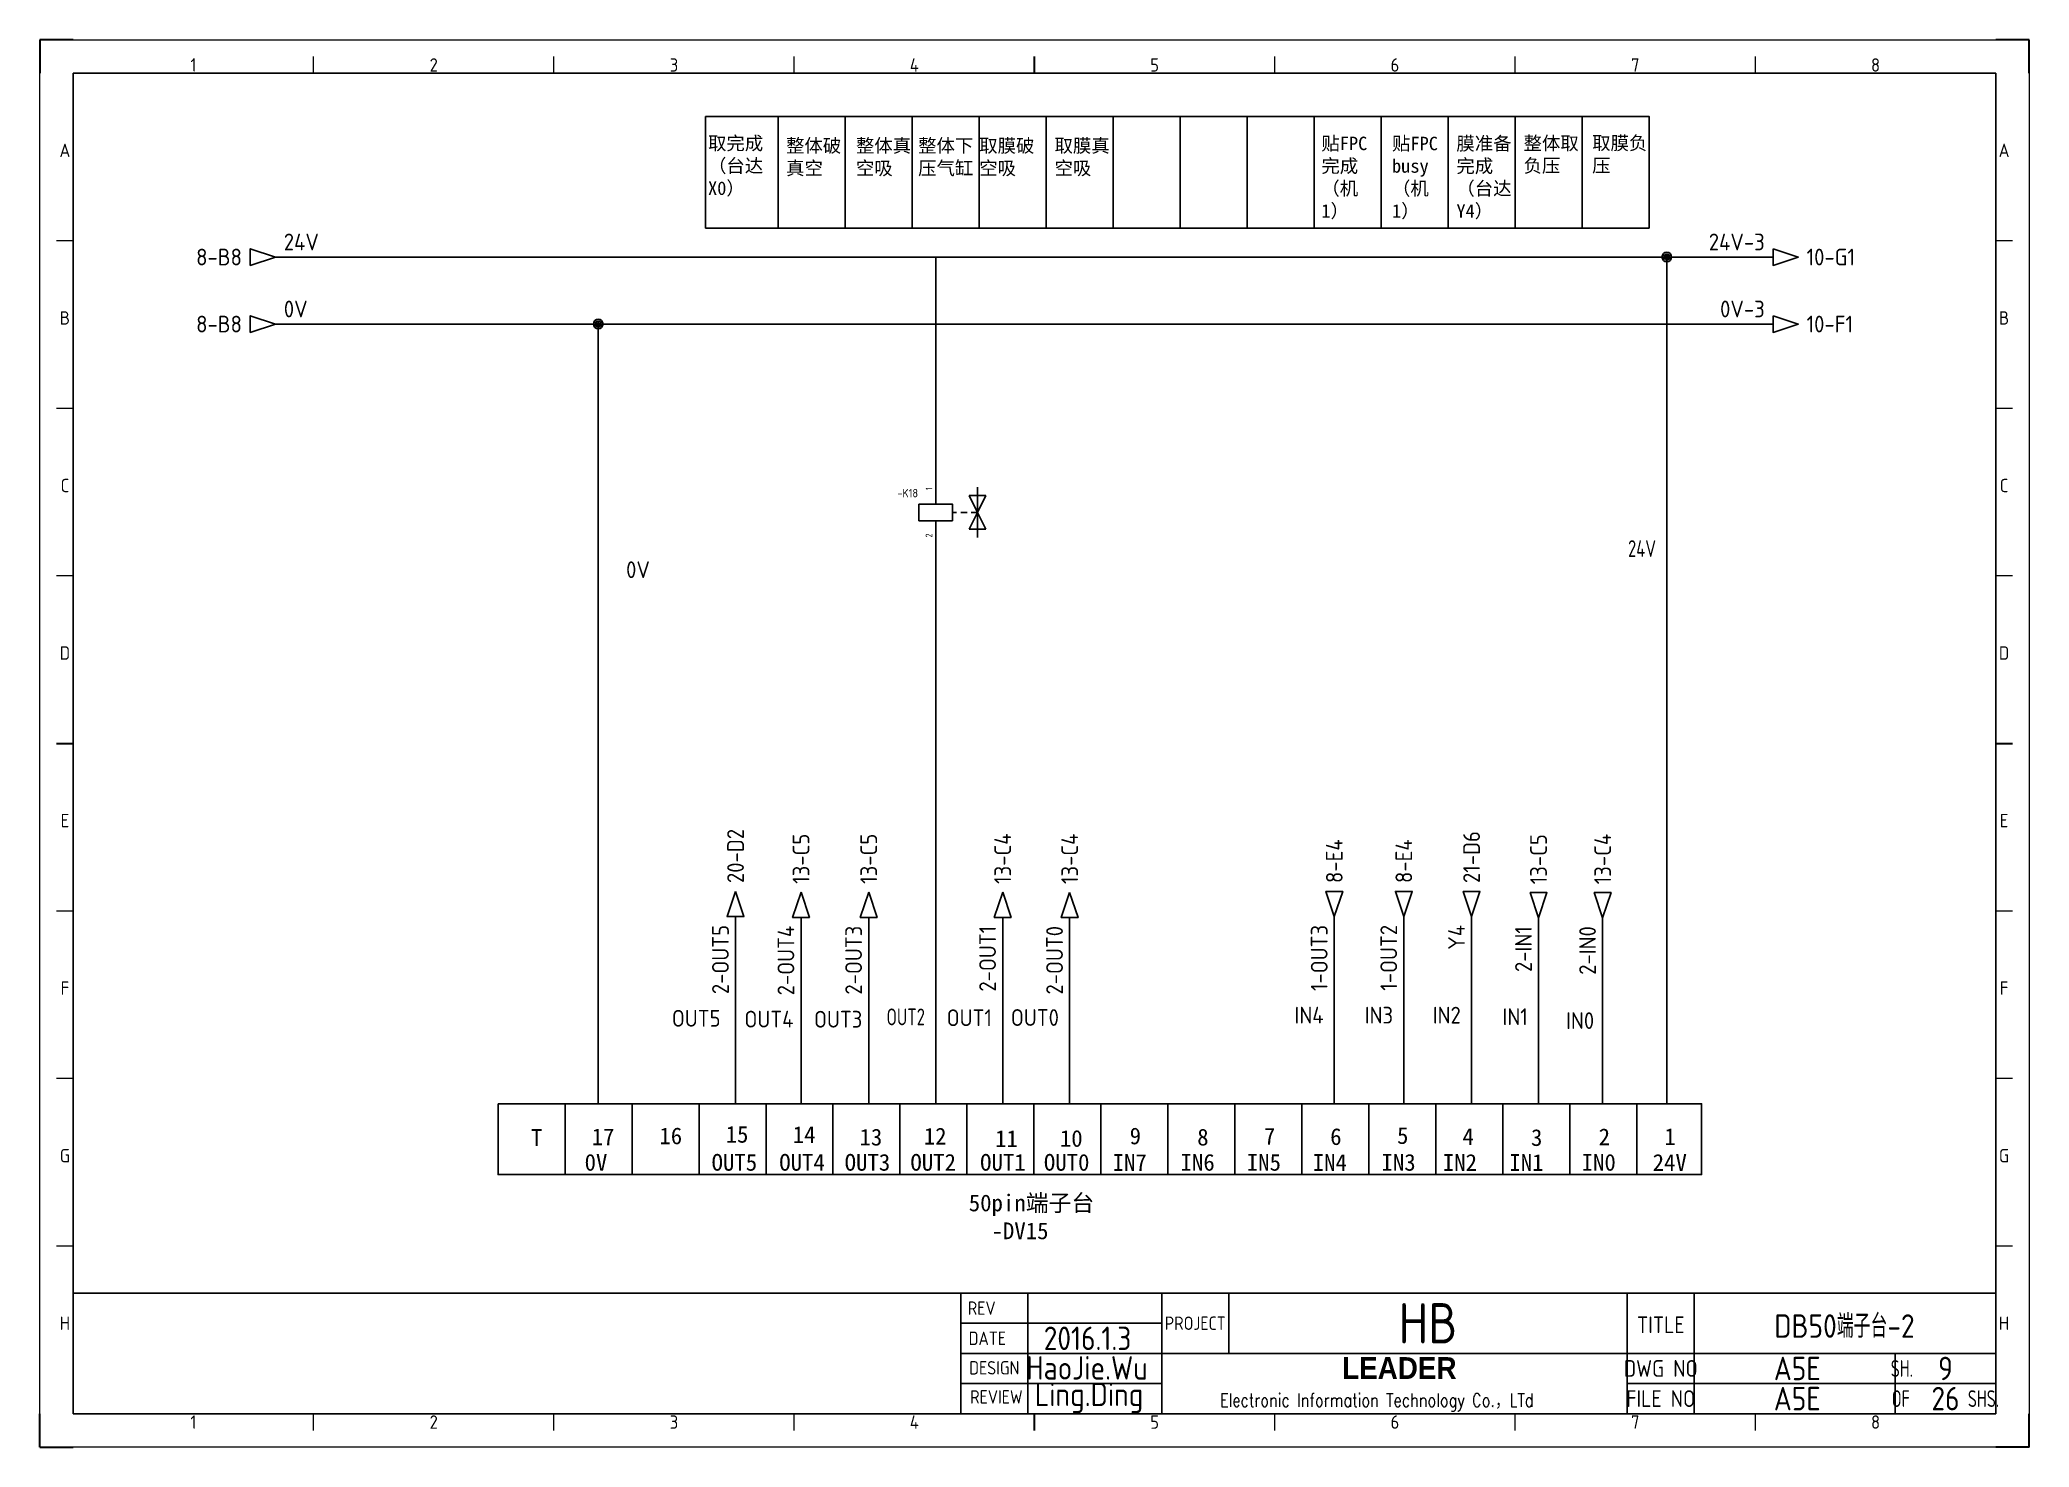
# Model space of a CAD drawing. Header units: millimetres. Extents: x -1699 to 15529, y -2130 to 61.
# Drawn here: x 3696 to 4290, y -2123 to -1703 of the extents above; entities that cross this region are included whole.
import ezdxf
from ezdxf.enums import TextEntityAlignment as Align

# ---------------------------------------------------------------- set-up
doc = ezdxf.new("R2010")
doc.units = ezdxf.units.MM
doc.header["$LTSCALE"] = 10
for name, color, linetype in [('AE_BOR', 1, 'Continuous'), ('SYMS', 7, 'Continuous'), ('TAGS', 51, 'Continuous'), ('TERMS', 123, 'Continuous'), ('WIRENO', 70, 'Continuous'), ('WIREREF', 61, 'Continuous'), ('WIREREF_DEST', 61, 'Continuous'), ('XREF', 7, 'Continuous'), ('YEL_14_THHN', 7, 'Continuous'), ('图框_标题栏属性', 1, 'Continuous'), ('图框_标题栏文字', 6, 'Continuous')]:
    doc.layers.add(name, color=color, linetype=linetype)
doc.styles.add('ACGBTS', font='ISOCP.SHX')
doc.styles.add('CCFS', font='', dxfattribs={"height": 0.7})
doc.styles.get("Standard").update_dxf_attribs({"font": 'simplex.shx', "width": 0.8, "height": 1.625, "bigfont": 'spec_bar.shx'})
doc.styles.add('sxj', font='', dxfattribs={"height": 5})
doc.styles.add('WD_IEC', font='ISOCP2.shx', dxfattribs={"height": 4, "bigfont": 'gbcbig.shx'})
doc.styles.add('工程字', font='gbenor.shx', dxfattribs={"bigfont": 'gbcbig.shx'})
doc.styles.get('CCFS').set_extended_font_data('SimSun')
doc.styles.get('sxj').set_extended_font_data('SimSun')

msp = doc.modelspace()

# ---------------------------------------------------------------- texts
for s, width, gutter_width, insert, char_height, attachment_point, style in [('T', 11.5414, 3.5, (3842.28, -2027.98), 4.99, 1, 'CCFS'), ('17', 11.5414, 3.5, (3860.41, -2027.77), 4.991, 1, 'CCFS'), ('16', 11.5414, 3.5, (3880.63, -2027.48), 4.991, 1, 'CCFS'), ('15', 11.5414, 3.5, (3900.42, -2027.02), 4.991, 1, 'CCFS'), ('14', 11.5414, 3.5, (3920.44, -2027.1), 4.991, 1, 'CCFS'), ('13', 11.5414, 3.5, (3940.38, -2027.86), 4.991, 1, 'CCFS'), ('12', 11.5414, 3.5, (3959.57, -2027.57), 4.991, 1, 'CCFS'), ('11', 11.5414, 3.5, (3980.86, -2028.31), 4.991, 1, 'CCFS'), ('10', 11.5414, 3.5, (4000.21, -2028.25), 4.991, 1, 'CCFS'), ('9', 11.5414, 3.5, (4021.05, -2027.51), 4.99, 1, 'CCFS'), ('8', 11.5414, 3.5, (4041.21, -2027.86), 4.99, 1, 'CCFS'), ('7', 11.5414, 3.5, (4061.13, -2027.57), 4.99, 1, 'CCFS'), ('6', 11.5414, 3.5, (4080.91, -2027.7), 4.99, 1, 'CCFS'), ('5', 11.5414, 3.5, (4100.88, -2027.39), 4.99, 1, 'CCFS'), ('4', 11.5414, 3.5, (4120.4, -2027.7), 4.99, 1, 'CCFS'), ('3', 11.5414, 3.5, (4140.87, -2027.99), 4.99, 1, 'CCFS'), ('2', 11.5414, 3.5, (4161.08, -2027.77), 4.99, 1, 'CCFS'), ('1', 11.5414, 3.5, (4180.69, -2027.69), 4.99, 1, 'CCFS'), ('0V', 11.5414, 3.5, (3858.29, -2037.92), 5, 4, 'CCFS'), ('OUT5', 11.5414, 3.5, (3896.21, -2037.92), 5, 4, 'CCFS'), ('OUT4', 11.5414, 3.5, (3916.42, -2037.92), 5, 4, 'CCFS'), ('OUT3', 11.5414, 3.5, (3935.94, -2037.92), 5, 4, 'CCFS'), ('OUT2', 11.5414, 3.5, (3955.57, -2037.92), 5, 4, 'CCFS'), ('OUT1', 11.5414, 3.5, (3976.38, -2037.92), 5, 4, 'CCFS'), ('OUT0', 11.5414, 3.5, (3995.43, -2037.92), 5, 4, 'CCFS'), ('IN7', 11.5414, 3.5, (4015.95, -2037.92), 5, 4, 'CCFS'), ('IN6', 11.5414, 3.5, (4036.23, -2037.92), 5, 4, 'CCFS'), ('IN5', 11.5414, 3.5, (4056.01, -2037.92), 5, 4, 'CCFS'), ('IN4', 11.5414, 3.5, (4075.69, -2037.92), 5, 4, 'CCFS'), ('IN3', 11.5414, 3.5, (4096.23, -2037.92), 5, 4, 'CCFS'), ('IN2', 11.5414, 3.5, (4114.55, -2037.92), 5, 4, 'CCFS'), ('IN1', 11.5414, 3.5, (4134.41, -2037.92), 5, 4, 'CCFS'), ('IN0', 11.5414, 3.5, (4155.99, -2037.92), 5, 4, 'CCFS'), ('24V', 11.5414, 3.5, (4177.2, -2037.92), 5, 4, 'CCFS'), ('50pin端子台\\P  -DV15', 47.4285, 25, (3973, -2047.49), 5, 1, 'sxj')]:
    msp.add_mtext_dynamic_manual_height_columns(s, width=width, gutter_width=gutter_width, heights=[0], dxfattribs=dict(insert=insert, char_height=char_height, attachment_point=attachment_point, style=style))
at = {"layer": 'SYMS', "attachment_point": 1, "style": 'CCFS'}
for s, width, heights, insert, char_height in [('\\P取完成（台达X0）', 17.3119, [28.12], (3895.15, -1725.03), 4.024), ('\\P整体破真空', 17.3119, [28.12], (3918.46, -1725.75), 4.024), ('\\P整体真空吸', 17.3119, [28.12], (3939.32, -1725.75), 4.024), ('\\P整体下压气缸', 17.3119, [28.12], (3957.89, -1725.75), 4.024), ('\\P取膜破空吸', 17.3119, [28.12], (3976.13, -1725.75), 4.024), ('\\P取膜真空吸', 17.3119, [28.12], (3998.61, -1725.75), 4.024), ('\\P贴FPC\\P完成（机1）', 17.3119, [28.12], (4078.28, -1725.09), 4.024), ('\\P贴FPC\\Pbusy\\P（机1）', 17.3119, [28.12], (4099.37, -1725.11), 4.024), ('\\P膜准备完成（台达Y4）', 18.7273, [33.95], (4118.6, -1725.11), 4.0235), ('\\P整体取负压', 17.3119, [28.12], (4138.66, -1725.01), 4.024), ('\\P取膜负压', 17.3119, [28.12], (4159.14, -1724.96), 4.024)]:
    msp.add_mtext_dynamic_manual_height_columns(s, width=width, gutter_width=0, heights=heights, dxfattribs=dict(at, insert=insert, char_height=char_height))

# ---------------------------------------------------------------- blocks, each defined once
blk = doc.blocks.new('Border')
for p, q in [((584, 410), (10, 410)), ((10, 410), (10, 10)), ((584, 10), (584, 410)), ((10, 10), (584, 10))]:
    blk.add_line(p, q)
at = {"layer": 'AE_BOR', "color": 1, "lineweight": 30}
for p, q in [((10, 420), (0, 420)), ((0, 420), (0, 410)), ((594, 420), (584, 420)), ((594, 410), (594, 420)), ((297, 410), (297, 415)), ((5, 210), (10, 210)), ((584, 210), (589, 210)), ((0, 0), (0, 10)), ((297, 5), (297, 10)), ((594, 0), (594, 10)), ((0, 0), (10, 0)), ((594, 0), (584, 0))]:
    blk.add_line(p, q, dxfattribs=at)
at = {"layer": 'AE_BOR', "color": 1, "lineweight": 15}
for p, q in [((0, 420), (594, 420)), ((0, 0), (0, 420)), ((594, 420), (594, 0)), ((81.75, 410), (81.75, 415)), ((153.5, 410), (153.5, 415)), ((225.25, 410), (225.25, 415)), ((368.75, 410), (368.75, 415)), ((440.5, 410), (440.5, 415)), ((512.25, 410), (512.25, 415)), ((10, 360), (5, 360)), ((589, 360), (584, 360)), ((10, 310), (5, 310)), ((589, 310), (584, 310)), ((10, 260), (5, 260)), ((589, 260), (584, 260)), ((10, 160), (5, 160)), ((589, 160), (584, 160)), ((10, 110), (5, 110)), ((589, 110), (584, 110)), ((10, 60), (5, 60)), ((589, 60), (584, 60)), ((81.75, 5), (81.75, 10)), ((153.5, 5), (153.5, 10)), ((225.25, 5), (225.25, 10)), ((368.75, 5), (368.75, 10)), ((440.5, 5), (440.5, 10)), ((512.25, 5), (512.25, 10)), ((594, 0), (0, 0))]:
    blk.add_line(p, q, dxfattribs=at)
at = {"layer": 'AE_BOR', "color": 1, "lineweight": 15, "style": 'ACGBTS'}
for s, p in [('1', (45.875, 412.5)), ('2', (117.625, 412.5)), ('3', (189.375, 412.5)), ('4', (261.125, 412.5)), ('5', (332.875, 412.5)), ('6', (404.625, 412.5)), ('7', (476.375, 412.5)), ('8', (548.125, 412.5)), ('A', (7.5, 387)), ('A', (586.5, 387)), ('B', (7.5, 337)), ('B', (586.5, 337)), ('C', (7.5, 287)), ('C', (586.5, 287)), ('D', (7.5, 237)), ('D', (586.5, 237)), ('E', (7.5, 187)), ('E', (586.5, 187)), ('F', (7.5, 137)), ('F', (586.5, 137)), ('G', (7.5, 87)), ('G', (586.5, 87)), ('H', (7.5, 37)), ('H', (586.5, 37)), ('1', (45.875, 7.5)), ('2', (117.625, 7.5)), ('3', (189.375, 7.5)), ('4', (261.125, 7.5)), ('5', (332.875, 7.5)), ('6', (404.625, 7.5)), ('7', (476.375, 7.5)), ('8', (548.125, 7.5))]:
    blk.add_text(s, height=4, dxfattribs=at).set_placement(p, align=Align.MIDDLE)
blk = doc.blocks.new('TITLE3')
for p, q in [((-309, 0), (-309, 36)), ((-289, 0), (-289, 36)), ((-249, 0), (-249, 36)), ((-249, 0), (-249, 36)), ((-249, 0), (-249, 36)), ((-229, 36), (-229, 27)), ((-110, 0), (-110, 36)), ((-90, 0), (-90, 36)), ((-309, 27), (-249, 27)), ((-229, 27), (-229, 18)), ((-309, 18), (-248.01, 18)), ((-249, 18), (0, 18)), ((-30, 0), (-30, 18)), ((-309, 9), (-249, 9)), ((-110, 9), (0, 9)), ((-289, 4.18), (-289, 4.18)), ((-289, 4.18), (-289, 4.18))]:
    blk.add_line(p, q)
blk.add_lwpolyline([(-309, 36), (-574, 36), (-574, 0), (-309, 0)], close=True)
blk.add_lwpolyline([(-309, 0), (0, 0), (0, 36), (-309, 36)])
at = {"insert": (-248.01, 16.87), "char_height": 5, "attachment_point": 1}
blk.add_mtext_dynamic_manual_height_columns('\\pi52.854;{\\fArial Black|b0|i0|c0|p34;\\H1.3x;LEADER\\Fsimplex,spec_bar|c134;\\H1.0769x; }\\P\\pi16.37;{\\H0.8x;Electronic Information Technology Co.\\fSimSun|b0|i0|c134|p2;，\\Fsimplex,spec_bar|c134;LTd}', width=138.0147, gutter_width=8.12, heights=[69.93], dxfattribs=at)
at = {"layer": '图框_标题栏属性', "style": '工程字'}
for tag, height, p in [('版本', 7, (-271.17, 31.5)), ('项目', 12, (-169.5, 27)), ('名称', 7, (-45.16, 26.53)), ('日期', 7, (-271.17, 22.5)), ('制图', 7, (-271.33, 13.69)), ('文件', 7, (-59.26, 13.5)), ('页数', 7, (-16.34, 13.5)), ('审核', 7, (-270.7, 4.72)), ('图号', 7, (-59.26, 4.5)), ('总数', 7, (-16.34, 4.5))]:
    blk.add_attdef(tag, text='', height=height, dxfattribs=at).set_placement(p, align=Align.MIDDLE)
at = {"layer": '图框_标题栏文字', "style": '工程字'}
for s, height, p in [('REV', 4, (-302.75, 31.5)), ('DATE', 4, (-301.08, 22.5)), ('PROJECT', 4, (-239, 27)), ('TITLE', 5, (-100, 26.53)), ('DESIGN', 4, (-299, 13.69)), ('DWG NO', 5, (-100, 13.5)), ('REVIEW', 4, (-298.37, 5.01)), ('FILE NO', 5, (-100, 4.5))]:
    blk.add_text(s, height=height, dxfattribs=at).set_placement(p, align=Align.MIDDLE_CENTER)
at = {"layer": '图框_标题栏文字', "style": '工程字', "width": 0.8}
for s, p in [('SH.            ', (-15, 13.5)), ('OF        SHS.', (-15, 4.5))]:
    blk.add_text(s, height=5, dxfattribs=at).set_placement(p, align=Align.MIDDLE_CENTER)
blk = doc.blocks.new('*U247')
blk.add_line((0, 10.56), (0, -10.56))
blk = doc.blocks.new('*U248')
at = {"color": 0, "linetype": 'ByBlock', "lineweight": -2, "transparency": 16777216}
for p in [(-340, 0), (-320, 0), (-300, 0), (-280, 0), (-260, 0), (-240, 0), (-220, 0), (-200, 0), (-180, 0), (-160, 0), (-140, 0), (-120, 0), (-100, 0), (-80, 0), (-60, 0), (-40, 0), (-20, 0), (0, 0)]:
    blk.add_blockref('*U247', p, dxfattribs=at)
blk = doc.blocks.new('WDDOT')
for radius in [0.72, 0.449, 0.223]:
    blk.add_circle((0, 0), radius)
blk = doc.blocks.new('HA1D3')
blk.add_lwpolyline([(0, 0), (-3.75, -1.25), (-3.75, 1.25)], close=True)
at = {"style": 'WD_IEC'}
for tag, p, height, flags in [('WIRENO', (1.25, 1), 2.5, 8), ('X1TERM01', (0, 0), 0.32, 1)]:
    blk.add_attdef(tag, p, '', height=height, dxfattribs=dict(at, flags=flags))
blk.add_attdef('XREF', text='', height=2.5, dxfattribs=at).set_placement((-5, 0), align=Align.MIDDLE_RIGHT)
at = {"style": 'WD_IEC', "flags": 1}
blk.add_attdef('SIGCODE', text='', height=1, dxfattribs=at).set_placement((-2.5, 1.8), align=Align.RIGHT)
at = {"style": 'WD_IEC'}
blk.add_attdef('DESC1', text='', height=2.5, dxfattribs=at).set_placement((1.25, -1), align=Align.TOP_LEFT)
blk = doc.blocks.new('WD_WNH')
at = {"linetype": 'Continuous', "style": 'WD_IEC', "width": 0.8}
blk.add_attdef('WIRENO', text='', height=2.5, dxfattribs=at).set_placement((0, 0.75), align=Align.CENTER)
at = {"style": 'WD_IEC', "flags": 1}
for tag, p in [('W08USER', (0, 0.375)), ('W04USER', (0, 0.875)), ('W05USER', (0, 0.75)), ('W09USER', (0, 0.25)), ('W03USER', (0, 1)), ('W06USER', (0, 0.625)), ('W07USER', (0, 0.5)), ('W02USER', (0, 1.125)), ('W01USER', (0, 1.25)), ('W10USER', (0, 0.125))]:
    blk.add_attdef(tag, text='', height=0.08, dxfattribs=at).set_placement(p, align=Align.CENTER)
blk = doc.blocks.new('HA1S1')
blk.add_lwpolyline([(0, 1.25), (3.75, 0), (0, -1.25)], close=True)
at = {"style": 'WD_IEC'}
for tag, height, flags, p in [('WIRENO', 2.5, 8, (-1.25, 1)), ('SIGCODE', 1, 1, (5, 1.8))]:
    blk.add_attdef(tag, text='', height=height, dxfattribs=dict(at, flags=flags)).set_placement(p, align=Align.RIGHT)
at = {"style": 'WD_IEC', "flags": 1}
blk.add_attdef('X4TERM01', (0, 0), '', height=0.32, dxfattribs=at)
at = {"style": 'WD_IEC'}
blk.add_attdef('XREF', text='', height=2.5, dxfattribs=at).set_placement((5, 0), align=Align.MIDDLE_LEFT)
blk.add_attdef('DESC1', text='', height=2.5, dxfattribs=at).set_placement((-1.25, -1), align=Align.TOP_RIGHT)
blk = doc.blocks.new('WD_WNV')
at = {"linetype": 'Continuous', "style": 'WD_IEC', "width": 0.8}
blk.add_attdef('WIRENO', text='', height=2.5, dxfattribs=at).set_placement((-1.6, 0), align=Align.MIDDLE_RIGHT)
at = {"style": 'WD_IEC', "flags": 1}
for tag, p in [('W08USER', (-1, 0.375)), ('W04USER', (-1, 0.875)), ('W05USER', (-1, 0.75)), ('W09USER', (-1, 0.25)), ('W03USER', (-1, 1)), ('W06USER', (-1, 0.625)), ('W07USER', (-1, 0.5)), ('W02USER', (-1, 1.125)), ('W01USER', (-1, 1.25)), ('W10USER', (-1, 0.125))]:
    blk.add_attdef(tag, text='', height=0.08, dxfattribs=at).set_placement(p, align=Align.CENTER)
blk = doc.blocks.new('HA1D2')
blk.add_lwpolyline([(0, 0), (-1.25, 3.75), (1.25, 3.75)], close=True)
at = {"style": 'WD_IEC'}
blk.add_attdef('XREF', text='', height=2.5, rotation=90, dxfattribs=at).set_placement((0, 5), align=Align.MIDDLE_LEFT)
at = {"style": 'WD_IEC', "flags": 1}
blk.add_attdef('SIGCODE', text='', height=1, dxfattribs=at).set_placement((-2.5, 1.8), align=Align.RIGHT)
blk.add_attdef('X8TERM01', (0, 0), '', height=0.32, dxfattribs=at)
at = {"style": 'WD_IEC', "flags": 8}
blk.add_attdef('WIRENO', text='', height=2.5, rotation=90, dxfattribs=at).set_placement((-1, -1.25), align=Align.RIGHT)
at = {"style": 'WD_IEC'}
blk.add_attdef('DESC1', text='', height=2.5, rotation=90, dxfattribs=at).set_placement((1, -1.25), align=Align.TOP_RIGHT)
blk = doc.blocks.new('HA1S2')
blk.add_lwpolyline([(0, 3.75), (1.25, 0), (-1.25, 0)], close=True)
at = {"style": 'WD_IEC'}
blk.add_attdef('XREF', text='', height=2.5, rotation=90, dxfattribs=at).set_placement((0, 5), align=Align.MIDDLE_LEFT)
at = {"style": 'WD_IEC', "flags": 1}
blk.add_attdef('SIGCODE', text='', height=1, dxfattribs=at).set_placement((-2.5, 1.8), align=Align.RIGHT)
blk.add_attdef('X8TERM01', (0, 0), '', height=0.32, dxfattribs=at)
at = {"style": 'WD_IEC', "flags": 8}
blk.add_attdef('WIRENO', text='', height=2.5, rotation=90, dxfattribs=at).set_placement((-1, -1.25), align=Align.RIGHT)
at = {"style": 'WD_IEC'}
blk.add_attdef('DESC1', text='', height=2.5, rotation=90, dxfattribs=at).set_placement((1, -1.25), align=Align.TOP_RIGHT)
blk = doc.blocks.new('VSV1')
for p, q in [((0, 2.5), (0, 7.5)), ((12.5, 7.5), (12.5, -7.5)), ((6.25, 0), (5, 0)), ((9.38, 0), (7.5, 0)), ((12.5, 0), (10, 5)), ((10, 5), (15, 5)), ((12.5, 0), (10, -5)), ((12.5, 0), (10.62, 0)), ((15, 5), (12.5, 0)), ((15, -5), (12.5, 0)), ((0, -2.5), (0, -7.5)), ((10, -5), (15, -5))]:
    blk.add_line(p, q)
blk.add_lwpolyline([(-5, 2.5), (-5, -2.5), (5, -2.5), (5, 2.5)], close=True)
at = {"style": 'WD_IEC'}
for tag, p in [('INST', (-5.25, 11.5)), ('TAG1', (-5.25, 4.5)), ('LOC', (-5.25, 8)), ('DESC1', (-5.25, -6.85)), ('DESC3', (-5.25, -13.85)), ('DESC2', (-5.25, -10.35))]:
    blk.add_attdef(tag, text='', height=2.5, dxfattribs=at).set_placement(p, align=Align.RIGHT)
blk.add_attdef('TERM01', text='', height=2, rotation=90, dxfattribs=at).set_placement((-1, 7.5), align=Align.RIGHT)
at = {"style": 'WD_IEC', "flags": 1}
for tag, p, height in [('X2TERM01', (0, 7.5), 0.32), ('X4LINK', (-5, 0), 0.32), ('X1LINK', (12.5, 0), 0.32), ('ASSYCODE', (1, -4), 1), ('FAMILY', (1, -5.5), 1), ('X8TERM02', (0, -7.5), 0.32), ('CATDESC', (1, -7), 1)]:
    blk.add_attdef(tag, p, '', height=height, dxfattribs=at)
at = {"style": 'WD_IEC', "flags": 9}
for tag, p in [('MFG', (-6, 1)), ('CAT', (-6, -1.5))]:
    blk.add_attdef(tag, text='', height=1.5, dxfattribs=at).set_placement(p, align=Align.RIGHT)
at = {"style": 'WD_IEC'}
blk.add_attdef('TERM02', (-1, -7.5), '', height=2, rotation=90, dxfattribs=at)
at = {"lineweight": 9, "style": 'WD_IEC'}
for tag, p in [('NO', (-5.5, -16.5)), ('NC', (-5.5, -20))]:
    blk.add_attdef(tag, text='', height=2.5, dxfattribs=at).set_placement(p, align=Align.TOP_RIGHT)
for tag, p in [('XREFNO', (-4, -16.5)), ('XREFNC', (-4, -20)), ('WDTAGALT', (-3.88, -23.13))]:
    blk.add_attdef(tag, text='', height=2.5, dxfattribs=at).set_placement(p, align=Align.TOP_LEFT)
blk = doc.blocks.new('*U298')
at = {"layer": 'SYMS'}
blk.add_line((0, -16.65), (0, 16.65), dxfattribs=at)
blk = doc.blocks.new('*U299')
at = {"layer": 'SYMS', "color": 0, "linetype": 'ByBlock', "lineweight": -2, "transparency": 16777216}
for p in [(0, 0), (20, 0), (40, 0), (60, 0), (80, 0), (100, 0), (120, 0), (140, 0), (160, 0), (180, 0), (200, 0), (220, 0), (240, 0), (260, 0)]:
    blk.add_blockref('*U298', p, dxfattribs=at)

# ---------------------------------------------------------------- linework, layer by layer
msp.add_lwpolyline([(3832.46, -2020.41), (4191.8, -2020.41), (4191.8, -2041.53), (3832.46, -2041.53)], close=True)
at = {"layer": 'SYMS'}
msp.add_line((3894.41, -1725.75), (3894.41, -1759.06), dxfattribs=at)
msp.add_lwpolyline([(3894.41, -1725.75), (4176.13, -1725.75), (4176.13, -1759.06), (3894.41, -1759.06)], close=True, dxfattribs=at)
at = {"layer": 'YEL_14_THHN'}
for p, q in [((3765.98, -1767.72), (4213.16, -1767.72)), ((3963.12, -1836.42), (3963.12, -1767.72)), ((4181.42, -2020.41), (4181.42, -1767.72)), ((3765.98, -1787.72), (4213.16, -1787.72)), ((3862.36, -2020.41), (3862.36, -1787.72)), ((3963.12, -2020.41), (3963.12, -1851.42)), ((3903.36, -2020.41), (3903.36, -1964.53)), ((3922.91, -2020.41), (3922.91, -1964.77)), ((3943.12, -2020.41), (3943.12, -1964.77)), ((3983.12, -2020.41), (3983.12, -1964.79)), ((4003.12, -2020.41), (4003.12, -1964.84)), ((4082.14, -2020.41), (4082.14, -1964.53)), ((4102.9, -2020.41), (4102.9, -1964.53)), ((4123.12, -2020.41), (4123.12, -1964.53)), ((4143.12, -2020.41), (4143.12, -1964.9)), ((4162.26, -1964.9), (4162.26, -2020.48))]:
    msp.add_line(p, q, dxfattribs=at)

# ---------------------------------------------------------------- block references
msp.add_blockref('*U248', (4172.46, -2030.97))
ref = msp.add_blockref('TITLE3', (4279.62, -2112.89))
ref.add_attrib('总数', '26', dxfattribs={"layer": '图框_标题栏属性', "height": 7, "style": '工程字'}).set_placement((4264.62, -2108.39), align=Align.MIDDLE)
ref.add_attrib('页数', '9', dxfattribs={"layer": '图框_标题栏属性', "height": 7, "style": '工程字'}).set_placement((4264.62, -2099.39), align=Align.MIDDLE)
ref.add_attrib('文件', 'A5E', dxfattribs={"layer": '图框_标题栏属性', "height": 7, "style": '工程字'}).set_placement((4220.37, -2099.39), align=Align.MIDDLE)
ref.add_attrib('图号', 'A5E', dxfattribs={"layer": '图框_标题栏属性', "height": 7, "style": '工程字'}).set_placement((4220.37, -2108.39), align=Align.MIDDLE)
ref.add_attrib('名称', 'DB50端子台-2', dxfattribs={"layer": '图框_标题栏属性', "height": 7, "style": '工程字'}).set_placement((4234.46, -2086.36), align=Align.MIDDLE)
ref.add_attrib('项目', 'HB', dxfattribs={"layer": '图框_标题栏属性', "height": 12, "style": '工程字'}).set_placement((4110.12, -2085.89), align=Align.MIDDLE)
ref.add_attrib('审核', 'Ling.Ding', dxfattribs={"layer": '图框_标题栏属性', "height": 7, "style": '工程字'}).set_placement((4008.92, -2108.17), align=Align.MIDDLE)
ref.add_attrib('制图', 'HaoJie.Wu', dxfattribs={"layer": '图框_标题栏属性', "height": 7, "style": '工程字'}).set_placement((4008.3, -2099.2), align=Align.MIDDLE)
ref.add_attrib('日期', '2016.1.3', dxfattribs={"layer": '图框_标题栏属性', "height": 7, "style": '工程字'}).set_placement((4008.46, -2090.39), align=Align.MIDDLE)
at = {"layer": 'AE_BOR'}
msp.add_blockref('Border', (3695.62, -2122.89), dxfattribs=at)
at = {"layer": 'SYMS'}
msp.add_blockref('*U299', (3916.13, -1742.4), dxfattribs=at)
ref = msp.add_blockref('HA1D3', (3765.98, -1767.72), dxfattribs=dict(at, xscale=2, yscale=2, zscale=2))
ref.add_attrib('XREF', '8-B8', dxfattribs={"layer": 'XREF', "height": 5, "style": 'WD_IEC'}).set_placement((3755.98, -1767.72), align=Align.MIDDLE_RIGHT)
ref.add_attrib('WIRENO', '24V', (3768.48, -1765.72), dxfattribs={"layer": 'WIREREF_DEST', "height": 5, "style": 'WD_IEC', "flags": 8})
ref = msp.add_blockref('HA1S1', (4213.16, -1767.72), dxfattribs=dict(at, xscale=2, yscale=2, zscale=2))
ref.add_attrib('XREF', '10-G1', dxfattribs={"layer": 'XREF', "height": 5, "style": 'WD_IEC'}).set_placement((4223.16, -1767.72), align=Align.MIDDLE_LEFT)
ref.add_attrib('WIRENO', '24V-3', dxfattribs={"layer": 'WIREREF', "height": 5, "style": 'WD_IEC', "flags": 8}).set_placement((4210.66, -1765.72), align=Align.RIGHT)
at = {"layer": 'SYMS', "xscale": 2, "yscale": 2, "zscale": 2}
for p in [(4181.42, -1767.72), (3862.36, -1787.72)]:
    msp.add_blockref('WDDOT', p, dxfattribs=at)
at = {"layer": 'SYMS'}
ref = msp.add_blockref('HA1D3', (3765.98, -1787.72), dxfattribs=dict(at, xscale=2, yscale=2, zscale=2))
ref.add_attrib('XREF', '8-B8', dxfattribs={"layer": 'XREF', "height": 5, "style": 'WD_IEC'}).set_placement((3755.98, -1787.72), align=Align.MIDDLE_RIGHT)
ref.add_attrib('WIRENO', '0V', (3768.48, -1785.72), dxfattribs={"layer": 'WIREREF_DEST', "height": 5, "style": 'WD_IEC', "flags": 8})
ref = msp.add_blockref('HA1S1', (4213.16, -1787.72), dxfattribs=dict(at, xscale=2, yscale=2, zscale=2))
ref.add_attrib('XREF', '10-F1', dxfattribs={"layer": 'XREF', "height": 5, "style": 'WD_IEC'}).set_placement((4223.16, -1787.72), align=Align.MIDDLE_LEFT)
ref.add_attrib('WIRENO', '0V-3', dxfattribs={"layer": 'WIREREF', "height": 5, "style": 'WD_IEC', "flags": 8}).set_placement((4210.66, -1785.72), align=Align.RIGHT)
ref = msp.add_blockref('VSV1', (3963.12, -1843.92), dxfattribs=at)
ref.add_attrib('TERM02', '2', (3962.12, -1851.42), dxfattribs={"layer": 'TERMS', "height": 2, "rotation": 90, "style": 'WD_IEC'})
ref.add_attrib('TERM01', '1', dxfattribs={"layer": 'TERMS', "height": 2, "rotation": 90, "style": 'WD_IEC'}).set_placement((3962.12, -1836.42), align=Align.RIGHT)
ref.add_attrib('TAG1', '-K18', dxfattribs={"layer": 'TAGS', "height": 2.5, "style": 'WD_IEC'}).set_placement((3957.87, -1839.42), align=Align.RIGHT)
ref = msp.add_blockref('HA1S2', (3903.36, -1964.53), dxfattribs=dict(at, xscale=2, yscale=2, zscale=2))
ref.add_attrib('XREF', '20-D2', dxfattribs={"layer": 'XREF', "height": 5, "rotation": 90, "style": 'WD_IEC'}).set_placement((3903.36, -1954.53), align=Align.MIDDLE_LEFT)
ref.add_attrib('WIRENO', '2-OUT5', dxfattribs={"layer": 'WIREREF', "height": 5, "rotation": 90, "style": 'WD_IEC', "flags": 8}).set_placement((3901.36, -1967.03), align=Align.RIGHT)
ref = msp.add_blockref('HA1S2', (3922.91, -1964.77), dxfattribs=dict(at, xscale=2, yscale=2, zscale=2))
ref.add_attrib('XREF', '13-C5', dxfattribs={"layer": 'XREF', "height": 5, "rotation": 90, "style": 'WD_IEC'}).set_placement((3922.91, -1954.77), align=Align.MIDDLE_LEFT)
ref.add_attrib('WIRENO', '2-OUT4', dxfattribs={"layer": 'WIREREF', "height": 5, "rotation": 90, "style": 'WD_IEC', "flags": 8}).set_placement((3920.91, -1967.27), align=Align.RIGHT)
ref = msp.add_blockref('HA1S2', (3943.12, -1964.77), dxfattribs=dict(at, xscale=2, yscale=2, zscale=2))
ref.add_attrib('XREF', '13-C5', dxfattribs={"layer": 'XREF', "height": 5, "rotation": 90, "style": 'WD_IEC'}).set_placement((3943.12, -1954.77), align=Align.MIDDLE_LEFT)
ref.add_attrib('WIRENO', '2-OUT3', dxfattribs={"layer": 'WIREREF', "height": 5, "rotation": 90, "style": 'WD_IEC', "flags": 8}).set_placement((3941.12, -1967.27), align=Align.RIGHT)
ref = msp.add_blockref('HA1S2', (3983.12, -1964.79), dxfattribs=dict(at, xscale=2, yscale=2, zscale=2))
ref.add_attrib('XREF', '13-C4', dxfattribs={"layer": 'XREF', "height": 5, "rotation": 90, "style": 'WD_IEC'}).set_placement((3983.12, -1954.79), align=Align.MIDDLE_LEFT)
ref.add_attrib('WIRENO', '2-OUT1', dxfattribs={"layer": 'WIREREF', "height": 5, "rotation": 90, "style": 'WD_IEC', "flags": 8}).set_placement((3981.12, -1967.29), align=Align.RIGHT)
ref = msp.add_blockref('HA1S2', (4003.12, -1964.84), dxfattribs=dict(at, xscale=2, yscale=2, zscale=2))
ref.add_attrib('XREF', '13-C4', dxfattribs={"layer": 'XREF', "height": 5, "rotation": 90, "style": 'WD_IEC'}).set_placement((4003.12, -1954.84), align=Align.MIDDLE_LEFT)
ref.add_attrib('WIRENO', '2-OUT0', dxfattribs={"layer": 'WIREREF', "height": 5, "rotation": 90, "style": 'WD_IEC', "flags": 8}).set_placement((4001.12, -1967.34), align=Align.RIGHT)
ref = msp.add_blockref('HA1D2', (4082.14, -1964.53), dxfattribs=dict(at, xscale=2, yscale=2, zscale=2))
ref.add_attrib('XREF', '8-E4', dxfattribs={"layer": 'XREF', "height": 5, "rotation": 90, "style": 'WD_IEC'}).set_placement((4082.14, -1954.53), align=Align.MIDDLE_LEFT)
ref.add_attrib('WIRENO', '1-OUT3', dxfattribs={"layer": 'WIREREF_DEST', "height": 5, "rotation": 90, "style": 'WD_IEC', "flags": 8}).set_placement((4080.14, -1967.03), align=Align.RIGHT)
ref = msp.add_blockref('HA1D2', (4102.9, -1964.53), dxfattribs=dict(at, xscale=2, yscale=2, zscale=2))
ref.add_attrib('XREF', '8-E4', dxfattribs={"layer": 'XREF', "height": 5, "rotation": 90, "style": 'WD_IEC'}).set_placement((4102.9, -1954.53), align=Align.MIDDLE_LEFT)
ref.add_attrib('WIRENO', '1-OUT2', dxfattribs={"layer": 'WIREREF_DEST', "height": 5, "rotation": 90, "style": 'WD_IEC', "flags": 8}).set_placement((4100.9, -1967.03), align=Align.RIGHT)
ref = msp.add_blockref('HA1D2', (4123.12, -1964.53), dxfattribs=dict(at, xscale=2, yscale=2, zscale=2))
ref.add_attrib('XREF', '21-D6', dxfattribs={"layer": 'XREF', "height": 5, "rotation": 90, "style": 'WD_IEC'}).set_placement((4123.12, -1954.53), align=Align.MIDDLE_LEFT)
ref.add_attrib('WIRENO', 'Y4', dxfattribs={"layer": 'WIREREF_DEST', "height": 5, "rotation": 90, "style": 'WD_IEC', "flags": 8}).set_placement((4121.12, -1967.03), align=Align.RIGHT)
ref = msp.add_blockref('HA1D2', (4143.12, -1964.9), dxfattribs=dict(at, xscale=2, yscale=2, zscale=2))
ref.add_attrib('XREF', '13-C5', dxfattribs={"layer": 'XREF', "height": 5, "rotation": 90, "style": 'WD_IEC'}).set_placement((4143.12, -1954.9), align=Align.MIDDLE_LEFT)
ref.add_attrib('WIRENO', '2-IN1', dxfattribs={"layer": 'WIREREF_DEST', "height": 5, "rotation": 90, "style": 'WD_IEC', "flags": 8}).set_placement((4141.12, -1967.4), align=Align.RIGHT)
ref = msp.add_blockref('HA1D2', (4162.26, -1964.9), dxfattribs=dict(at, xscale=2, yscale=2, zscale=2))
ref.add_attrib('XREF', '13-C4', dxfattribs={"layer": 'XREF', "height": 5, "rotation": 90, "style": 'WD_IEC'}).set_placement((4162.26, -1954.9), align=Align.MIDDLE_LEFT)
ref.add_attrib('WIRENO', '2-IN0', dxfattribs={"layer": 'WIREREF_DEST', "height": 5, "rotation": 90, "style": 'WD_IEC', "flags": 8}).set_placement((4160.26, -1967.4), align=Align.RIGHT)
at = {"layer": 'WIRENO'}
ref = msp.add_blockref('WD_WNV', (4181.42, -1854.72), dxfattribs=dict(at, xscale=2, yscale=2, zscale=2))
ref.add_attrib('WIRENO', '24V', dxfattribs={"linetype": 'Continuous', "height": 5, "style": 'WD_IEC', "width": 0.8}).set_placement((4178.22, -1854.72), align=Align.MIDDLE_RIGHT)
ref = msp.add_blockref('WD_WNH', (3989.57, -1787.72), dxfattribs=dict(at, xscale=2, yscale=2, zscale=2))
ref.add_attrib('WIRENO', '0V', dxfattribs={"linetype": 'Continuous', "height": 5, "style": 'WD_IEC'}).set_placement((3874.24, -1863.53), align=Align.CENTER)
ref = msp.add_blockref('WD_WNV', (3903.36, -1992.47), dxfattribs=dict(at, xscale=2, yscale=2, zscale=2))
ref.add_attrib('WIRENO', 'OUT5', dxfattribs={"linetype": 'Continuous', "height": 5, "style": 'WD_IEC'}).set_placement((3898.89, -1994.9), align=Align.MIDDLE_RIGHT)
ref = msp.add_blockref('WD_WNV', (3922.91, -1954.49), dxfattribs=dict(at, xscale=2, yscale=2, zscale=2))
ref.add_attrib('WIRENO', 'OUT4', dxfattribs={"linetype": 'Continuous', "height": 5, "style": 'WD_IEC'}).set_placement((3920.66, -1995.15), align=Align.MIDDLE_RIGHT)
ref = msp.add_blockref('WD_WNV', (3943.12, -1954.76), dxfattribs=dict(at, xscale=2, yscale=2, zscale=2))
ref.add_attrib('WIRENO', 'OUT3', dxfattribs={"linetype": 'Continuous', "height": 5, "style": 'WD_IEC'}).set_placement((3941.22, -1995.18), align=Align.MIDDLE_RIGHT)
ref = msp.add_blockref('WD_WNV', (3963.12, -1935.92), dxfattribs=dict(at, xscale=2, yscale=2, zscale=2))
ref.add_attrib('WIRENO', 'OUT2', dxfattribs={"linetype": 'Continuous', "height": 5, "style": 'WD_IEC', "width": 0.8}).set_placement((3959.92, -1994.48), align=Align.MIDDLE_RIGHT)
ref = msp.add_blockref('WD_WNV', (3983.12, -1992.6), dxfattribs=dict(at, xscale=2, yscale=2, zscale=2))
ref.add_attrib('WIRENO', 'OUT1', dxfattribs={"linetype": 'Continuous', "height": 5, "style": 'WD_IEC'}).set_placement((3979.92, -1994.74), align=Align.MIDDLE_RIGHT)
ref = msp.add_blockref('WD_WNV', (4003.12, -1947.55), dxfattribs=dict(at, xscale=2, yscale=2, zscale=2))
ref.add_attrib('WIRENO', 'OUT0', dxfattribs={"linetype": 'Continuous', "height": 5, "style": 'WD_IEC'}).set_placement((3999.92, -1994.67), align=Align.MIDDLE_RIGHT)
ref = msp.add_blockref('WD_WNV', (4082.14, -1987.7), dxfattribs=dict(at, xscale=2, yscale=2, zscale=2))
ref.add_attrib('WIRENO', 'IN4', dxfattribs={"linetype": 'Continuous', "height": 5, "style": 'WD_IEC'}).set_placement((4078.94, -1993.96), align=Align.MIDDLE_RIGHT)
ref = msp.add_blockref('WD_WNV', (4102.9, -1987.7), dxfattribs=dict(at, xscale=2, yscale=2, zscale=2))
ref.add_attrib('WIRENO', 'IN3', dxfattribs={"linetype": 'Continuous', "height": 5, "style": 'WD_IEC'}).set_placement((4099.7, -1993.96), align=Align.MIDDLE_RIGHT)
ref = msp.add_blockref('WD_WNV', (4123.12, -1987.7), dxfattribs=dict(at, xscale=2, yscale=2, zscale=2))
ref.add_attrib('WIRENO', 'IN2', dxfattribs={"linetype": 'Continuous', "height": 5, "style": 'WD_IEC'}).set_placement((4119.92, -1993.96), align=Align.MIDDLE_RIGHT)
ref = msp.add_blockref('WD_WNV', (4143.12, -1992.65), dxfattribs=dict(at, xscale=2, yscale=2, zscale=2))
ref.add_attrib('WIRENO', 'IN1', dxfattribs={"linetype": 'Continuous', "height": 5, "style": 'WD_IEC'}).set_placement((4139.92, -1994.43), align=Align.MIDDLE_RIGHT)
ref = msp.add_blockref('WD_WNV', (4162.93, -1987.83), dxfattribs=dict(at, xscale=2, yscale=2, zscale=2))
ref.add_attrib('WIRENO', 'IN0', dxfattribs={"linetype": 'Continuous', "height": 5, "style": 'WD_IEC'}).set_placement((4159.73, -1995.59), align=Align.MIDDLE_RIGHT)

msp.set_redraw_order([(e.dxf.handle, doc.entitydb.next_handle()) for e in msp.query("TEXT MTEXT ATTDEF DIMENSION ARC_DIMENSION")])  # texts and dimensions are drawn at this point

doc.saveas('drawing.dxf')
